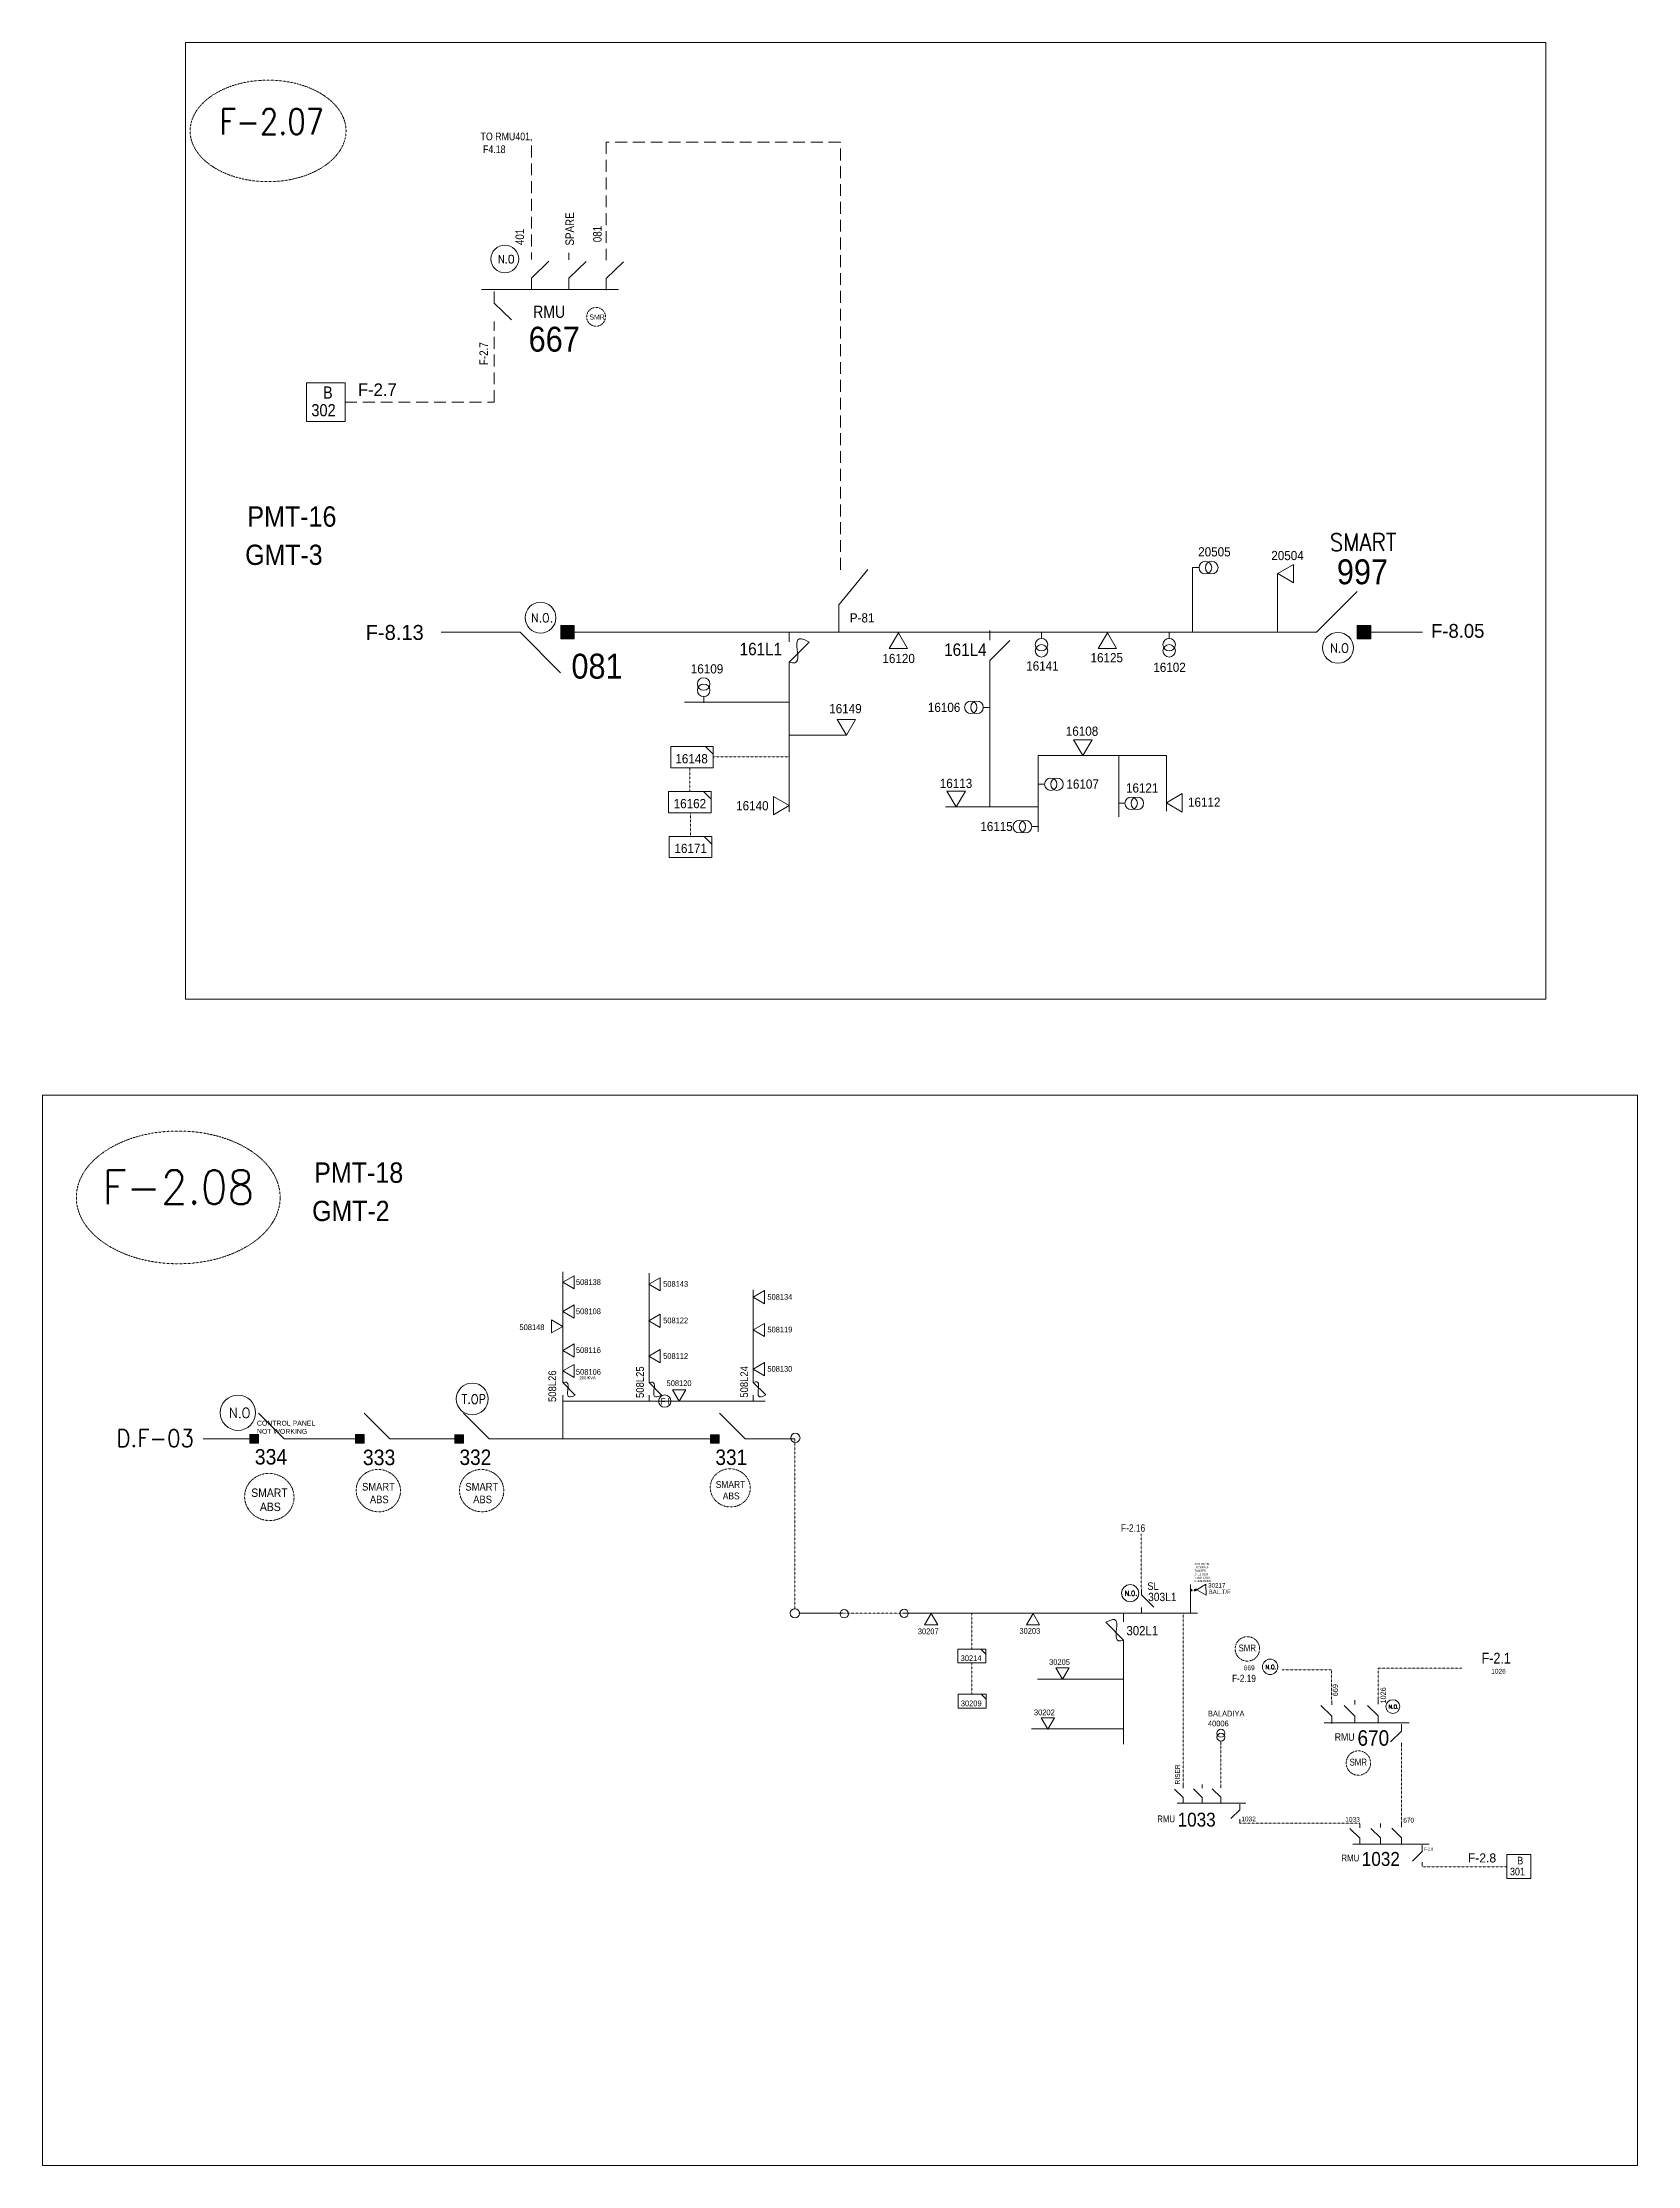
# Model space of a CAD drawing. Header units: metres. Extents: x 65984 to 144644, y -19036 to 23726.
# Drawn here: x 113607 to 114638, y 10266 to 11638 of the extents above; entities that cross this region are included whole.
import ezdxf
from ezdxf.enums import TextEntityAlignment as Align

# ---------------------------------------------------------------- set-up
doc = ezdxf.new("R2010")
doc.units = ezdxf.units.M
doc.header["$MEASUREMENT"] = 0
doc.linetypes.add('DGN Style 3', pattern=[0.013877, 0, -0.013877])
doc.linetypes.add('HIDDEN2', pattern=[2381.25, 1587.5, -793.75])
doc.layers.get('0').update_dxf_attribs({"color": 95, "lineweight": 40})
for name, color, linetype, lineweight in [('ABS', 7, 'Continuous', 40), ('ABS NUMBER', 112, 'Continuous', 30), ('d_eos', 111, 'Continuous', 40), ('d_eos no', 121, 'Continuous', 40), ('d_fco', 5, 'Continuous', 40), ('d_fco text', 95, 'Continuous', 40), ('d_oh branch', 94, 'Continuous', 40), ('d_tf', 1, 'Continuous', 40), ('d_tf no', 6, 'Continuous', 40), ('d_tf_200', 1, 'Continuous', 40), ('d_ug cable', 95, 'Continuous', 40), ('d_unit sub', 7, 'Continuous', 40), ('EARTH FAULT INDICATOR', 95, 'Continuous', 40), ('FDR  2  19', 172, 'Continuous', 40), ('fedr no', 95, 'Continuous', 40), ('GRID STATION 01', 7, 'Continuous', 40), ('Level 37', 7, 'Continuous', 0), ('O H MAIN FEEDER', 4, 'Continuous', 100), ('SW N O', 114, 'Continuous', 30)]:
    doc.layers.add(name, color=color, linetype=linetype, lineweight=lineweight)
doc.styles.add('NASKHF', font='naskhf.shx', dxfattribs={"height": 8})
doc.styles.add('Style-Andalus', font='andlso.ttf')
doc.styles.add('Style-Arial', font='arial.ttf')
doc.styles.add('Style-ENGINEERING', font='ENGINEERING.shx')
doc.styles.add('Style-msdefault', font='msdefault.shx')
doc.styles.add('Style-STANDARD', font='STANDARD.shx')

msp = doc.modelspace()

# ---------------------------------------------------------------- texts
at = {"layer": 'ABS NUMBER', "color": 2, "lineweight": 13, "style": 'Style-Arial', "width": 0.88}
msp.add_text('997', height=16.11, rotation=360, dxfattribs=at).set_placement((114444, 11288))
at = {"layer": 'ABS NUMBER', "color": 7, "lineweight": 13, "style": 'Style-Arial', "width": 0.88}
msp.add_text('081', height=16.11, dxfattribs=at).set_placement((113949, 11243.1), align=Align.TOP_LEFT)
at = {"layer": 'ABS NUMBER', "color": 2, "lineweight": 13, "style": 'Style-Arial'}
for s, width, p in [('334', 0.9, (113744.2, 10728.9)), ('333', 0.9, (113814.1, 10728.5)), ('332', 0.88, (113876.6, 10728.6)), ('331', 0.88, (114042.1, 10728.6))]:
    msp.add_text(s, height=10, dxfattribs=dict(at, width=width)).set_placement(p, align=Align.TOP_LEFT)
at = {"layer": 'd_eos no', "color": 7, "linetype": 'Continuous', "lineweight": 13, "style": 'Style-Arial', "width": 0.88}
for s, p in [('PMT-16', (113739.4, 11338.4)), ('PMT-18', (113782.6, 10914.2))]:
    msp.add_text(s, height=13.18, dxfattribs=at).set_placement(p, align=Align.TOP_LEFT)
at = {"layer": 'd_eos no', "color": 7, "linetype": 'Continuous', "lineweight": 13, "char_height": 13.088, "attachment_point": 1, "style": 'NASKHF'}
for s, insert in [('\\fArial|b0|i0|c178178|p39;\\H1x;\\W0.88;GMT-3\\P', (113738, 11313.6)), ('\\fArial|b0|i0|c178178|p39;\\H1x;\\W0.88;GMT-2\\P', (113781.3, 10889.4))]:
    msp.add_mtext(s, dxfattribs=dict(at, insert=insert))
at = {"layer": 'd_eos no', "color": 2, "linetype": 'Continuous', "lineweight": 13, "ltscale": 0.498875, "insert": (113745.6, 10747.2), "char_height": 3.172, "attachment_point": 1, "style": 'NASKHF'}
msp.add_mtext('\\fArial|b0|i0|c178178|p39;\\H1x;\\W0.88;CONTROL PANEL \\PNOT WORKING', dxfattribs=at)
at = {"layer": 'd_eos no', "color": 2, "linetype": 'Continuous', "lineweight": 13, "ltscale": 0.614842, "char_height": 4.932, "attachment_point": 1, "style": 'NASKHF'}
for insert in [(113813.6, 10707), (113880.4, 10707)]:
    msp.add_mtext('\\fArial|b0|i0|c178178|p39;\\H1x;\\W0.88;SMART\\P   ABS', dxfattribs=dict(at, insert=insert))
at = {"layer": 'd_eos no', "color": 2, "linetype": 'Continuous', "lineweight": 13, "ltscale": 0.553358, "insert": (114042.3, 10708.2), "char_height": 4.439, "attachment_point": 1, "style": 'NASKHF'}
msp.add_mtext('\\fArial|b0|i0|c178178|p39;\\H1x;\\W0.88;SMART\\P   ABS', dxfattribs=at)
at = {"layer": 'd_eos no', "color": 2, "linetype": 'Continuous', "lineweight": 13, "ltscale": 0.683158, "insert": (113741.9, 10703.4), "char_height": 5.48, "attachment_point": 1, "style": 'NASKHF'}
msp.add_mtext('\\fArial|b0|i0|c178178|p39;\\H1x;\\W0.88;SMART\\P   ABS', dxfattribs=at)
at = {"layer": 'd_fco text', "color": 9, "linetype": 'Continuous', "lineweight": 13, "style": 'Style-msdefault', "width": 0.916667}
msp.add_text('161L4', height=8.05, dxfattribs=at).set_placement((114190, 11241.7))
at = {"layer": 'd_fco text', "color": 7, "linetype": 'Continuous', "lineweight": 13, "style": 'Style-msdefault', "width": 0.916667}
for s, p in [('508L26', (113934.1, 10759.3)), ('508L25', (113990.8, 10761.9)), ('508L24', (114058.2, 10762.1))]:
    msp.add_text(s, height=5, rotation=90, dxfattribs=at).set_placement(p, align=Align.TOP_LEFT)
for s, height, p in [('SL', 4.86, (114321.4, 10642.7)), ('303L1', 5.4, (114321.9, 10636)), ('302L1', 6, (114307.9, 10614.5))]:
    msp.add_text(s, height=height, dxfattribs=at).set_placement(p, align=Align.TOP_LEFT)
at = {"layer": 'd_fco text', "color": 9, "linetype": 'Continuous', "lineweight": 13, "insert": (114085.2, 11242), "char_height": 8.049, "attachment_point": 9, "style": 'NASKHF'}
msp.add_mtext('\\Fmsdefault;\\H1x;\\W0.916667;161L1', dxfattribs=at)
at = {"layer": 'd_tf no', "color": 1, "linetype": 'Continuous', "lineweight": 40, "style": 'Style-msdefault', "width": 0.945946}
msp.add_text('SMR', height=3.24, dxfattribs=at).set_placement((113960.6, 11462.4), align=Align.TOP_LEFT)
at = {"layer": 'd_tf no', "color": 9, "linetype": 'Continuous', "lineweight": 13, "style": 'Style-msdefault', "width": 0.945946}
for s, p in [('20505', (114354.3, 11306)), ('20504', (114401.6, 11303.6)), ('P-81', (114129, 11263.3)), ('16113', (114187.2, 11156.3))]:
    msp.add_text(s, height=5.96, dxfattribs=at).set_placement(p)
for s, p in [('16120', (114150.1, 11243)), ('16125', (114284.7, 11243.5)), ('16109', (114026.2, 11236.3)), ('16141', (114243.1, 11238.2)), ('16102', (114325.3, 11237.3)), ('16149', (114115.7, 11210.6)), ('16106', (114179.5, 11211.4)), ('16108', (114268.7, 11196)), ('16148', (114016.2, 11178.2)), ('16107', (114269.1, 11161.8)), ('16121', (114307.6, 11159.3)), ('16162', (114015.1, 11149.2)), ('16140', (114055.5, 11147.8)), ('16112', (114347.7, 11150.1)), ('16115', (114213.4, 11134.4)), ('16171', (114015.6, 11120.2))]:
    msp.add_text(s, height=5.96, dxfattribs=at).set_placement(p, align=Align.TOP_LEFT)
at = {"layer": 'd_tf no', "color": 114, "linetype": 'Continuous', "lineweight": 13, "style": 'Style-msdefault', "width": 0.945946}
for s, p in [('508138', (113951.9, 10838.7)), ('508143', (114008.3, 10837.5)), ('508108', (113951.9, 10819.8)), ('508134', (114075.7, 10829.1)), ('508148', (113915.4, 10809.5)), ('508122', (114008.3, 10813.9)), ('508119', (114075.7, 10808)), ('508116', (113951.9, 10794.7)), ('508112', (114008.3, 10790.9)), ('508106', (113951.9, 10780.6)), ('508130', (114075.7, 10782.6)), ('508120', (114010.5, 10773.3)), ('30207', (114173, 10612.9)), ('30203', (114238.7, 10613.2)), ('30214', (114200.7, 10595.5)), ('30205', (114257.9, 10593)), ('30209', (114200.8, 10566.3)), ('30202', (114248.1, 10560.5)), ('BALADIYA', (114360.6, 10559.7)), ('40006', (114360.6, 10553.3))]:
    msp.add_text(s, height=3.7, dxfattribs=at).set_placement(p, align=Align.TOP_LEFT)
at = {"layer": 'd_tf no', "color": 7, "linetype": 'Continuous', "lineweight": 13, "style": 'Style-msdefault', "width": 0.945946}
msp.add_text('200 KVA', height=1.92, dxfattribs=at).set_placement((113954.2, 10775.9), align=Align.TOP_LEFT)
at = {"layer": 'd_tf no', "color": 114, "linetype": 'Continuous', "lineweight": 40, "style": 'Style-msdefault', "width": 0.945946}
for s, height, p in [('30217', 2.9, (114360.8, 10642.2)), ('BAL.T/F', 2.83, (114361.1, 10638))]:
    msp.add_text(s, height=height, dxfattribs=at).set_placement(p, align=Align.TOP_LEFT)
at = {"layer": 'd_tf no', "color": 2, "linetype": 'Continuous', "lineweight": 13, "insert": (114351.8, 10655.2), "char_height": 1.31, "attachment_point": 1, "style": 'NASKHF'}
msp.add_mtext('\\Fmsdefault;\\H1x;\\W0.945946;FCO OPEN, \\PLOCKED & \\PTAGGED\\P24.12.2024.\\PNEED CUST. \\PCLEARANCE ', dxfattribs=at)
at = {"layer": 'fedr no', "color": 6, "linetype": 'Continuous', "lineweight": 13, "style": 'Style-STANDARD', "width": 0.909091}
msp.add_text('F-2.07', height=16.7, dxfattribs=at).set_placement((113755.2, 11587.1), align=Align.MIDDLE_CENTER)
at = {"layer": 'fedr no', "color": 2, "linetype": 'Continuous', "lineweight": 13, "insert": (114461, 11315.2), "char_height": 11.18, "attachment_point": 5, "style": 'Style-STANDARD'}
msp.add_mtext('SMART', dxfattribs=at)
at = {"layer": 'fedr no', "color": 6, "linetype": 'Continuous', "lineweight": 13, "insert": (113694.7, 10898.2), "char_height": 22.01, "attachment_point": 5, "style": 'Style-STANDARD'}
msp.add_mtext('F-2.08', dxfattribs=at)
at = {"layer": 'fedr no', "color": 55, "linetype": 'Continuous', "lineweight": 13, "insert": (113679.8, 10735.9), "char_height": 11.18, "attachment_point": 5, "style": 'Style-STANDARD'}
msp.add_mtext('D.F-03', dxfattribs=at)
at = {"layer": 'GRID STATION 01', "color": 9, "linetype": 'Continuous', "lineweight": 13, "style": 'Style-msdefault', "width": 0.888889}
for s, p in [('B', (113788.3, 11415.9)), ('302', (113780.8, 11404.5))]:
    msp.add_text(s, height=7.91, dxfattribs=at).set_placement(p, align=Align.TOP_LEFT)
at = {"layer": 'GRID STATION 01', "color": 9, "linetype": 'Continuous', "lineweight": 13, "style": 'Style-msdefault'}
msp.add_text('F-2.7', height=8.05, dxfattribs=at).set_placement((113810.9, 11409.8))
at = {"layer": 'GRID STATION 01', "color": 41, "linetype": 'Continuous', "lineweight": 13, "style": 'Style-msdefault'}
for s, height, p in [('F-8.13', 9.72, (113815.9, 11252)), ('F-8.05', 8.92, (114504.9, 11253.4))]:
    msp.add_text(s, height=height, dxfattribs=at).set_placement(p)
at = {"layer": 'GRID STATION 01', "color": 7, "linetype": 'Continuous', "lineweight": 13, "style": 'Style-msdefault'}
msp.add_text('F-2.8', height=5.86, dxfattribs=at).set_placement((114528.7, 10461.6))
at = {"layer": 'GRID STATION 01', "color": 114, "linetype": 'Continuous', "lineweight": 13, "style": 'Style-msdefault', "width": 0.888889}
for s, p in [('B', (114560.6, 10465.3)), ('301', (114555.9, 10458.2))]:
    msp.add_text(s, height=4.91, dxfattribs=at).set_placement(p, align=Align.TOP_LEFT)
at = {"layer": 'Level 37', "color": 7, "linetype": 'Continuous', "lineweight": 13, "style": 'Style-ENGINEERING', "width": 0.857143}
for s, p in [('401', (113912.8, 11507.3)), ('SPARE', (113945.1, 11507)), ('F-2.7', (113889.5, 11429.7))]:
    msp.add_text(s, height=5.52, rotation=90, dxfattribs=at).set_placement(p, align=Align.TOP_LEFT)
msp.add_text('081', height=5.52, rotation=90, dxfattribs=at).set_placement((113963, 11519.7), align=Align.TOP_RIGHT)
at = {"layer": 'Level 37', "color": 2, "linetype": 'Continuous', "lineweight": 13, "style": 'Style-msdefault', "width": 0.86}
msp.add_text('RMU', height=7.89, rotation=0.0004, dxfattribs=at).set_placement((113944.9, 11468.1), align=Align.TOP_RIGHT)
at = {"layer": 'Level 37', "color": 2, "linetype": 'Continuous', "lineweight": 13}
for s, height, style, width, p in [('667', 16.11, 'Style-Arial', 0.88, (113921.3, 11454.5)), ('RMU', 4.9, 'Style-msdefault', 0.86, (114442.6, 10545.2)), ('670', 10, 'Style-Arial', 0.88, (114457.3, 10547.1))]:
    msp.add_text(s, height=height, dxfattribs=dict(at, style=style, width=width)).set_placement(p, align=Align.TOP_LEFT)
at = {"layer": 'Level 37', "color": 55, "linetype": 'Continuous', "lineweight": 13, "style": 'Style-ENGINEERING', "width": 0.857143}
for s, height, p in [('F-2.16', 4.72, (114304.4, 10675.5)), ('F-2.1', 7.06, (114537.6, 10590.2))]:
    msp.add_text(s, height=height, dxfattribs=at).set_placement(p)
at = {"layer": 'Level 37', "color": 1, "linetype": 'Continuous', "lineweight": 13, "style": 'Style-msdefault', "width": 0.86}
for p in [(114391.7, 10602.5), (114463.5, 10528.7)]:
    msp.add_text('SMR', height=4.41, rotation=0.0004, dxfattribs=at).set_placement(p, align=Align.TOP_RIGHT)
at = {"layer": 'Level 37', "color": 55, "linetype": 'Continuous', "lineweight": 13, "ltscale": 0.82224, "style": 'Style-ENGINEERING', "width": 0.857143}
msp.add_text('F-2.19', height=4.66, dxfattribs=at).set_placement((114376.2, 10578.3))
at = {"layer": 'Level 37', "color": 2, "linetype": 'Continuous', "lineweight": 13, "style": 'Style-ENGINEERING', "width": 0.857143}
msp.add_text('669', height=3.09, dxfattribs=at).set_placement((114383.8, 10585.9))
at = {"layer": 'Level 37', "color": 7, "linetype": 'Continuous', "lineweight": 13, "style": 'Style-ENGINEERING', "width": 0.857143}
for s, p in [('1026', (114543.8, 10583.7)), ('1032', (114382.2, 10488.2)), ('1033', (114449.4, 10487.9)), ('670', (114486.9, 10487.4))]:
    msp.add_text(s, height=3.09, dxfattribs=at).set_placement(p)
for s, height, p in [('669', 3.43, (114444.7, 10569.1)), ('RISER', 3.09, (114342.5, 10512.1))]:
    msp.add_text(s, height=height, rotation=90, dxfattribs=at).set_placement(p)
at = {"layer": 'Level 37', "color": 7, "linetype": 'Continuous', "lineweight": 13}
for s, height, style, width, p in [('RMU', 4.41, 'Style-msdefault', 0.86, (114327.8, 10492)), ('1033', 9, 'Style-Arial', 0.88, (114341, 10493.8)), ('RMU', 4.41, 'Style-msdefault', 0.86, (114446.9, 10466.7)), ('1032', 9, 'Style-Arial', 0.88, (114460.1, 10468.4))]:
    msp.add_text(s, height=height, dxfattribs=dict(at, style=style, width=width)).set_placement(p, align=Align.TOP_LEFT)
at = {"layer": 'Level 37', "color": 7, "linetype": 'Continuous', "lineweight": 13, "ltscale": 0.654673, "style": 'Style-ENGINEERING', "width": 0.857143}
msp.add_text('F-2.8', height=1.83, dxfattribs=at).set_placement((114500.4, 10469.3))
at = {"layer": 'Level 37', "color": 6, "linetype": 'Continuous', "lineweight": 13, "insert": (113890.2, 11580), "char_height": 4.972, "attachment_point": 1, "style": 'NASKHF'}
msp.add_mtext('\\FENGINEERING;\\H1x;\\W0.857143;TO RMU401, \\P F4.18', dxfattribs=at)
at = {"layer": 'Level 37', "color": 7, "linetype": 'Continuous', "lineweight": 13, "insert": (114475.7, 10564.4), "char_height": 3.43, "width": 10.673, "attachment_point": 7, "rotation": 90, "style": 'NASKHF'}
msp.add_mtext('\\FENGINEERING;\\H1x;\\W0.857143;1026', dxfattribs=at)

# ---------------------------------------------------------------- blocks, each defined once
blk = doc.blocks.new('*U1085')
at = {"layer": 'd_eos', "color": 2, "linetype": 'Continuous', "lineweight": 13, "ltscale": 0.638341}
for p, q in [((-8.5, 12.5), (-8.5, 15.3)), ((6.5, 12.4), (6.5, 15.2)), ((21.5, 12.2), (21.5, 15)), ((26.5, 0.4), (-28.5, 0.4)), ((-8.5, 5), (-1.5, 11.8)), ((-8.5, 0.4), (-8.5, 5)), ((6.5, 4.9), (13.5, 11.7)), ((6.5, 0.3), (6.5, 4.9)), ((21.5, 4.8), (28.5, 11.6)), ((21.5, 0.1), (21.5, 4.8)), ((-23.5, -0.4), (-23.5, -5)), ((-23.5, -5), (-16.5, -11.8)), ((-23.5, -12.5), (-23.5, -15.3))]:
    blk.add_line(p, q, dxfattribs=at)
blk = doc.blocks.new('TFU_103')
at = {"layer": 'd_tf_200', "color": 114, "linetype": 'Continuous', "lineweight": 13}
blk.add_line((0, 10), (0, 0), dxfattribs=at)
for centre in [(0, 30), (0, 20)]:
    blk.add_circle(centre, 10, dxfattribs=at)
blk = doc.blocks.new('TF_8')
at = {"color": 0, "linetype": 'ByBlock', "lineweight": -2}
blk.add_line((6.3, 4.95), (9.9, 1.35), dxfattribs=at)
blk.add_3dface([(-10.1, 4.95), (9.9, 4.95), (9.9, -5.05), (-10.1, -5.05)], dxfattribs=at)
blk = doc.blocks.new('*U1012')
at = {"layer": 'd_fco', "color": 7, "linetype": 'Continuous', "lineweight": 13}
blk.add_line((-4.6, 4.2), (-10.1, 4.2), dxfattribs=at)
at = {"layer": 'd_fco', "color": 7, "linetype": 'Continuous', "lineweight": 13, "flags": 128}
blk.add_lwpolyline([(13, 4.2), (7.1, 4.2), (-4.4, -7.3)], dxfattribs=at)
at = {"layer": 'd_fco', "color": 7, "linetype": 'Continuous', "lineweight": 13}
blk.add_open_spline([(-4.4, -7.3), (-13, 7.7), (11.6, -7.7), (7.1, 4.2)], degree=3, dxfattribs=at)
blk = doc.blocks.new('ABS2_1_1')
at = {"color": 0, "linetype": 'ByBlock', "lineweight": -2, "ltscale": 500}
for q in [(-29900, 43500), (0, 0)]:
    blk.add_line((0, 13600), q, dxfattribs=at)
at = {"color": 0, "linetype": 'ByBlock', "lineweight": -2, "ltscale": 500, "flags": 128}
for points in [[(5000, 43600), (-5000, 43600), (-5000, 53600), (5000, 53600)], [(3791, 49653), (3791, 49653), (3791, 49653)]]:
    blk.add_lwpolyline(points, close=True, dxfattribs=at)
at = {"color": 0, "linetype": 'ByBlock', "lineweight": -2, "ltscale": 500}
for points in [[(5000, 43600), (-5000, 43600), (5000, 53600), (-5000, 53600)], [(3791, 49653), (3791, 49653), (3791, 49653)]]:
    blk.add_solid(points, dxfattribs=at)
blk = doc.blocks.new('*U1006')
at = {"layer": 'EARTH FAULT INDICATOR', "color": 2, "linetype": 'Continuous', "lineweight": 13}
blk.add_circle((0, 0.1), 4, dxfattribs=at)
at = {"layer": 'EARTH FAULT INDICATOR', "color": 2, "lineweight": 13, "style": 'Style-Andalus', "width": 0.9}
blk.add_text('F I', height=4.23, dxfattribs=at).set_placement((-2.6, 2.1), align=Align.TOP_LEFT)
blk = doc.blocks.new('TFU_114')
at = {"layer": 'd_tf_200', "color": 9, "linetype": 'Continuous', "lineweight": 13}
blk.add_line((0, 10), (0, 0), dxfattribs=at)
at = {"layer": 'd_tf_200', "color": 9, "linetype": 'Continuous', "lineweight": 13, "extrusion": (0, 0, -1)}
for centre in [(0, 30), (0, 20)]:
    blk.add_circle(centre, 10, dxfattribs=at)
blk = doc.blocks.new('TFU_161')
at = {"layer": 'd_tf_200', "color": 9, "linetype": 'Continuous', "lineweight": 13}
blk.add_line((0, 50), (0, 40), dxfattribs=at)
at = {"layer": 'd_tf_200', "color": 9, "linetype": 'Continuous', "lineweight": 13, "extrusion": (0, 0, -1)}
for centre in [(0, 30), (0, 20)]:
    blk.add_circle(centre, 10, dxfattribs=at)
blk = doc.blocks.new('*U1421')
at = {"layer": 'd_fco', "color": 9, "linetype": 'Continuous', "lineweight": 13}
blk.add_line((-4.02, 4.21), (-4.02, 8.08), dxfattribs=at)
at = {"layer": 'd_fco', "color": 9, "linetype": 'Continuous', "lineweight": 13, "flags": 128}
blk.add_lwpolyline([(-4.02, -8.12), (-4.02, -3.96), (4.01, 4.07)], dxfattribs=at)
blk = doc.blocks.new('*U1133')
at = {"layer": 'd_fco', "color": 9, "linetype": 'Continuous', "lineweight": 13}
blk.add_line((-4.6, 4.2), (-10.1, 4.2), dxfattribs=at)
at = {"layer": 'd_fco', "color": 9, "linetype": 'Continuous', "lineweight": 13, "extrusion": (0, 0, -1), "flags": 128}
blk.add_lwpolyline([(-13, 4.2), (-7.1, 4.2), (4.4, -7.3)], dxfattribs=at)
at = {"layer": 'd_fco', "color": 9, "linetype": 'Continuous', "lineweight": 13}
blk.add_open_spline([(-4.4, -7.3), (-13, 7.7), (11.6, -7.7), (7.1, 4.2)], degree=3, dxfattribs=at)
blk = doc.blocks.new('TRA1_839')
at = {"layer": 'd_tf', "color": 114, "linetype": 'Continuous', "lineweight": 13, "ltscale": 0.000426762, "flags": 128}
blk.add_lwpolyline([(10, -17), (0, 0), (-10, -17)], close=True, dxfattribs=at)
blk = doc.blocks.new('TRA1_838')
at = {"layer": 'd_tf', "color": 114, "linetype": 'Continuous', "lineweight": 13, "ltscale": 0.000426762, "xscale": 1.000046566207833, "yscale": 1.000046566207833, "zscale": 1.000046566207833, "rotation": 180}
blk.add_blockref('TRA1_839', (0, 0), dxfattribs=at)
blk = doc.blocks.new('*U2592')
at = {"layer": 'd_unit sub', "color": 114, "linetype": 'Continuous', "lineweight": 13, "flags": 128}
blk.add_lwpolyline([(20, 10), (12.8, 10), (20, 2.8)], close=True, dxfattribs=at)
at = {"layer": 'd_unit sub', "color": 114, "linetype": 'Continuous', "lineweight": 13, "xscale": 2, "yscale": 2, "zscale": 0.9436441887051116}
blk.add_blockref('TF_8', (0.2, 0.1), dxfattribs=at)
blk = doc.blocks.new('TRA1_1388')
at = {"layer": 'd_tf', "color": 9, "linetype": 'Continuous', "lineweight": 13, "ltscale": 0.000456573, "extrusion": (0, 0, -1), "flags": 128}
blk.add_lwpolyline([(-10, -17), (0, 0), (10, -17)], close=True, dxfattribs=at)
blk = doc.blocks.new('TRA1_1387')
at = {"layer": 'd_tf', "color": 9, "linetype": 'Continuous', "lineweight": 13, "ltscale": 0.000456573, "xscale": 1.000046566207833, "yscale": 1.000046566207833, "zscale": 1.000046566207833, "rotation": 180}
blk.add_blockref('TRA1_1388', (0, 0), dxfattribs=at)
blk = doc.blocks.new('TRA1_1390')
at = {"layer": 'd_tf', "color": 9, "linetype": 'Continuous', "lineweight": 13, "ltscale": 0.000456387, "flags": 128}
blk.add_lwpolyline([(10, -17), (0, 0), (-10, -17)], close=True, dxfattribs=at)
blk = doc.blocks.new('TRA1_1389')
at = {"layer": 'd_tf', "color": 9, "linetype": 'Continuous', "lineweight": 13, "ltscale": 0.000456387, "xscale": 1.000046566207834, "yscale": 1.000046566207834, "zscale": 1.000046566207834, "rotation": 180}
blk.add_blockref('TRA1_1390', (0, 0), dxfattribs=at)
blk = doc.blocks.new('TRA1_1392')
at = {"layer": 'd_tf', "color": 9, "linetype": 'Continuous', "lineweight": 13, "ltscale": 0.000347656, "extrusion": (0, 0, -1), "flags": 128}
blk.add_lwpolyline([(-10, -17), (0, 0), (10, -17)], close=True, dxfattribs=at)
blk = doc.blocks.new('TRA1_1391')
at = {"layer": 'd_tf', "color": 9, "linetype": 'Continuous', "lineweight": 13, "ltscale": 0.000347656, "xscale": 1.000046566207833, "yscale": 1.000046566207833, "zscale": 1.000046566207833, "rotation": 180}
blk.add_blockref('TRA1_1392', (0, 0), dxfattribs=at)
blk = doc.blocks.new('TRA1_1420')
at = {"layer": 'd_tf', "color": 114, "linetype": 'Continuous', "lineweight": 0, "ltscale": 0.000304112, "extrusion": (0, 0, -1), "flags": 128}
blk.add_lwpolyline([(-10, -17), (0, 0), (10, -17)], close=True, dxfattribs=at)
blk = doc.blocks.new('TRA1_1419')
at = {"layer": 'd_tf', "color": 114, "linetype": 'Continuous', "lineweight": 0, "ltscale": 0.000304112, "xscale": 1.000046566207833, "yscale": 1.000046566207833, "zscale": 1.000046566207833, "rotation": 180}
blk.add_blockref('TRA1_1420', (0, 0), dxfattribs=at)
blk = doc.blocks.new('*U893')
at = {"layer": 'SW N O', "color": 3, "lineweight": 13}
blk.add_circle((0, 0), 16.8, dxfattribs=at)
at = {"layer": 'SW N O', "color": 3, "lineweight": 13, "style": 'Style-STANDARD'}
blk.add_text('N.O.', height=9.6, dxfattribs=at).set_placement((1.7, -0.2), align=Align.MIDDLE_CENTER)
blk = doc.blocks.new('*U3568')
at = {"layer": 'd_eos', "color": 7, "linetype": 'Continuous', "lineweight": 13, "ltscale": 0.574507}
for p, q in [((-8.5, 12.5), (-8.5, 15.3)), ((26.5, 0.4), (-28.5, 0.4)), ((-8.5, 5), (-1.5, 11.8)), ((-8.5, 0.4), (-8.5, 5)), ((6.5, 12.4), (6.5, 15.2)), ((6.5, 4.9), (13.5, 11.7)), ((6.5, 0.3), (6.5, 4.9)), ((21.5, 12.2), (21.5, 15)), ((21.5, 4.8), (28.5, 11.6)), ((21.5, 0.1), (21.5, 4.8)), ((-23.5, -0.4), (-23.5, -5)), ((-23.5, -5), (-16.5, -11.8)), ((-23.5, -12.5), (-23.5, -15.3))]:
    blk.add_line(p, q, dxfattribs=at)
blk = doc.blocks.new('*U1430')
at = {"layer": 'SW N O', "color": 3, "lineweight": 13}
blk.add_circle((0, 0), 16.8, dxfattribs=at)
at = {"layer": 'SW N O', "color": 3, "lineweight": 13, "style": 'Style-STANDARD'}
blk.add_text('N.O', height=9.6, dxfattribs=at).set_placement((1.7, -0.2), align=Align.MIDDLE_CENTER)
blk = doc.blocks.new('*U3624')
at = {"layer": 'd_fco', "color": 7, "linetype": 'Continuous', "lineweight": 13}
for p, q in [((-8.3, 8.2), (-15.7, 8.2)), ((-8.3, 8.2), (7.9, -8.1)), ((15.7, 8.2), (8.3, 8.2))]:
    blk.add_line(p, q, dxfattribs=at)
blk = doc.blocks.new('*U3629')
at = {"layer": 'SW N O', "color": 3, "lineweight": 13, "ltscale": 0.426762}
blk.add_circle((0, 0), 16.8, dxfattribs=at)
at = {"layer": 'SW N O', "color": 3, "lineweight": 13, "style": 'Style-STANDARD'}
blk.add_text('N.O.', height=9.6, dxfattribs=at).set_placement((1.7, -0.2), align=Align.MIDDLE_CENTER)
blk = doc.blocks.new('*U4122')
at = {"layer": 'SW N O', "color": 3, "lineweight": 13, "ltscale": 0.426762}
blk.add_circle((0, 0), 16.8, dxfattribs=at)
at = {"layer": 'SW N O', "color": 3, "lineweight": 13, "style": 'Style-STANDARD'}
blk.add_text('N.O', height=9.6, dxfattribs=at).set_placement((1.7, -0.2), align=Align.MIDDLE_CENTER)
blk = doc.blocks.new('*U4149')
at = {"layer": 'SW N O', "color": 3, "lineweight": 13, "ltscale": 0.426762}
blk.add_circle((0, 0), 16.8, dxfattribs=at)
at = {"layer": 'SW N O', "color": 3, "lineweight": 13, "style": 'Style-STANDARD'}
blk.add_text('N.O', height=9.6, dxfattribs=at).set_placement((1.7, -0.2), align=Align.MIDDLE_CENTER)
blk = doc.blocks.new('*U4165')
at = {"layer": 'SW N O', "color": 3, "lineweight": 13}
blk.add_circle((0, 0), 16.8, dxfattribs=at)
at = {"layer": 'SW N O', "color": 3, "lineweight": 13, "style": 'Style-STANDARD'}
blk.add_text('T.OP', height=9.6, dxfattribs=at).set_placement((1.7, -0.2), align=Align.MIDDLE_CENTER)

# ---------------------------------------------------------------- linework, layer by layer
at = {"layer": 'd_eos', "color": 7, "linetype": 'Continuous', "lineweight": 13, "ltscale": 1.028055}
for p, q in [((113923.1, 11497.9), (113923.1, 11502.5)), ((113947.3, 11497.8), (113947.3, 11502.3)), ((113971.4, 11497.6), (113971.4, 11502.1)), ((113899, 11457.8), (113899, 11453.3))]:
    msp.add_line(p, q, dxfattribs=at)
at = {"layer": 'd_eos', "color": 2, "linetype": 'Continuous', "lineweight": 13, "ltscale": 1.028055}
for p, q in [((113923.1, 11486), (113934.4, 11496.9)), ((113947.3, 11485.8), (113958.6, 11496.7)), ((113971.4, 11485.6), (113982.7, 11496.5)), ((113979.5, 11478.5), (113890.9, 11478.5)), ((113899, 11477.3), (113899, 11469.8)), ((113923.1, 11478.5), (113923.1, 11486)), ((113947.3, 11478.3), (113947.3, 11485.8)), ((113971.4, 11478.1), (113971.4, 11485.6)), ((113899, 11469.8), (113910.2, 11458.9))]:
    msp.add_line(p, q, dxfattribs=at)
at = {"layer": 'd_oh branch', "color": 9, "linetype": 'Continuous', "lineweight": 13}
for p, q in [((114122.2, 11275), (114140.7, 11297.5)), ((114350.6, 11298.8), (114350.6, 11257)), ((114405.6, 11294.9), (114405.6, 11257.2)), ((114122, 11256.9), (114122, 11274.9)), ((114089.8, 11235.1), (114089.8, 11140.9)), ((114219.6, 11144.1), (114219.6, 11231.9)), ((114089.8, 11211.8), (114022, 11211.8)), ((114126.8, 11190.5), (114089.8, 11190.5)), ((114250.8, 11177.3), (114333.9, 11177.3)), ((114250.8, 11128), (114250.8, 11177.3)), ((114302.9, 11137.7), (114302.9, 11177.3)), ((114333.9, 11141.4), (114333.9, 11177.3)), ((114250.8, 11144.1), (114190.9, 11144.1))]:
    msp.add_line(p, q, dxfattribs=at)
at = {"layer": 'd_oh branch', "color": 114, "linetype": 'Continuous', "lineweight": 13}
for p, q in [((113943.4, 10773), (113943.4, 10843.4)), ((113943.4, 10736), (113943.4, 10761.8)), ((113999.2, 10759.9), (114074.2, 10759.9)), ((114349.4, 10641.4), (114349.4, 10622.7)), ((114306.1, 10602.4), (114306.1, 10538.1)), ((114306.1, 10580.2), (114250.4, 10580.2)), ((114306.1, 10548), (114246.4, 10548))]:
    msp.add_line(p, q, dxfattribs=at)
at = {"layer": 'd_oh branch', "color": 114, "linetype": 'Continuous', "lineweight": 13, "flags": 128}
for points in [[(113999.2, 10772.6), (113999.2, 10842.6)], [(114066.6, 10776), (114066.6, 10831.9)], [(114066.6, 10759.9), (114066.6, 10761.9)], [(113943.4, 10759.8), (113999.2, 10759.8)]]:
    msp.add_lwpolyline(points, dxfattribs=at)
at = {"layer": 'd_ug cable', "color": 114, "linetype": 'DGN Style 3', "lineweight": 13}
for p, q in [((114093.5, 10735.4), (114093.5, 10625.7)), ((114125.6, 10622.7), (114164.1, 10622.7)), ((114207.9, 10622.7), (114207.9, 10599.7)), ((114344.6, 10512.1), (114344.6, 10622.7)), ((114207.9, 10590.6), (114207.9, 10570.4)), ((114470.6, 10566.9), (114470.6, 10587.2)), ((114524.9, 10587.3), (114470.7, 10587.3)), ((114369, 10536.9), (114369, 10512.4)), ((114485.7, 10486.9), (114485.7, 10535.6)), ((114458.8, 10487), (114381.1, 10487)), ((114499.3, 10458.9), (114553.8, 10458.9))]:
    msp.add_line(p, q, dxfattribs=at)
at = {"layer": 'd_ug cable', "color": 114, "linetype": 'DGN Style 3', "lineweight": 100}
msp.add_line((114353.5, 10637.8), (114349.5, 10637.7), dxfattribs=at)
at = {"layer": 'd_ug cable', "color": 3, "linetype": 'DGN Style 3', "lineweight": 13}
for p in [(114408.3, 10586.2), (114440.6, 10566.9)]:
    msp.add_line(p, (114440.6, 10586.2), dxfattribs=at)
at = {"layer": 'd_ug cable', "color": 251, "linetype": 'HIDDEN2', "lineweight": 13, "ltscale": 0.004832}
msp.add_lwpolyline([(113923.1, 11571.6), (113923.1, 11502.5)], dxfattribs=at)
at = {"layer": 'd_ug cable', "color": 9, "linetype": 'HIDDEN2', "lineweight": 13, "ltscale": 0.004832}
for points in [[(114123, 11297.4), (114123, 11573.9), (113971.4, 11573.9), (113971.4, 11502.1)], [(113802.6, 11405.8), (113899, 11405.8), (113899, 11453.3)]]:
    msp.add_lwpolyline(points, dxfattribs=at)
at = {"layer": 'd_ug cable', "color": 9, "linetype": 'DGN Style 3', "lineweight": 13, "flags": 128}
for points in [[(114089.8, 11176.4), (114040.5, 11176.4)], [(114025.6, 11169.2), (114025.6, 11154.1)], [(114026, 11140.2), (114026, 11125)]]:
    msp.add_lwpolyline(points, dxfattribs=at)
at = {"layer": 'd_ug cable', "color": 234, "linetype": 'DGN Style 3', "lineweight": 13, "flags": 128}
msp.add_lwpolyline([(114317.5, 10674), (114317.5, 10638.4)], dxfattribs=at)
at = {"layer": 'd_ug cable', "color": 2, "linetype": 'DGN Style 3', "lineweight": 13}
for centre, radius in [((113964.9, 11460.9), 6.08), ((114386.1, 10599.7), 7.9), ((114457.9, 10525.9), 7.9)]:
    msp.add_circle(centre, radius, dxfattribs=at)
at = {"layer": 'FDR  2  19', "color": 114, "linetype": 'Continuous', "lineweight": 13}
for p, q in [((113804.7, 10735.4), (113766.6, 10735.4)), ((113872, 10735.4), (113835.8, 10735.4)), ((113970.8, 10735.4), (113905.1, 10735.4))]:
    msp.add_line(p, q, dxfattribs=at)
at = {"layer": 'FDR  2  19', "color": 114, "linetype": 'Continuous', "lineweight": 13, "flags": 128}
msp.add_lwpolyline([(114096.1, 10622.7), (114110.6, 10622.7)], dxfattribs=at)
at = {"layer": 'fedr no', "color": 82, "linetype": 'DGN Style 3', "lineweight": 13, "true_color": 0x1dc70e}
for centre, major_axis in [((113752.8, 11581.1), (50.4, 0)), ((113694.7, 10891.6), (65.9, 0))]:
    msp.add_ellipse(centre, major_axis=major_axis, ratio=0.651175, dxfattribs=at)
at = {"layer": 'fedr no', "color": 1, "linetype": 'DGN Style 3', "lineweight": 13}
for centre, major_axis in [((113753.6, 10697.9), (15.8, -2.5)), ((113824.1, 10702), (14.2, -2.2)), ((113890.9, 10702), (14.2, -2.2)), ((114051.7, 10703.8), (12.8, -2))]:
    msp.add_ellipse(centre, major_axis=major_axis, ratio=0.95061, dxfattribs=at)
at = {"layer": 'GRID STATION 01', "color": 9, "lineweight": 13, "ltscale": 0.379284, "flags": 128}
msp.add_lwpolyline([(113802.6, 11393.3), (113802.6, 11418.2), (113777.6, 11418.2), (113777.6, 11393.3)], close=True, dxfattribs=at)
at = {"layer": 'GRID STATION 01', "color": 114, "lineweight": 13, "ltscale": 0.379284, "flags": 128}
msp.add_lwpolyline([(114569.4, 10451.3), (114569.4, 10466.8), (114553.9, 10466.8), (114553.9, 10451.3)], close=True, dxfattribs=at)
at = {"layer": 'O H MAIN FEEDER', "color": 140, "lineweight": 13, "ltscale": 48.3153}
msp.add_line((113864.7, 11257), (113906.1, 11257), dxfattribs=at)
at = {"layer": 'O H MAIN FEEDER', "color": 9, "lineweight": 13, "ltscale": 48.3153}
msp.add_line((113949.6, 11257), (114422.7, 11257), dxfattribs=at)
at = {"layer": 'O H MAIN FEEDER', "color": 5, "lineweight": 13, "ltscale": 48.3153}
msp.add_line((114465, 11257), (114499.3, 11257), dxfattribs=at)
at = {"layer": 'O H MAIN FEEDER', "color": 5, "lineweight": 13, "ltscale": 0.498271}
msp.add_line((113742.9, 10735.4), (113710.8, 10735.4), dxfattribs=at)
at = {"layer": 'O H MAIN FEEDER', "color": 114, "lineweight": 13, "ltscale": 0.498271}
for p, q in [((113812.2, 10735.4), (113766.6, 10735.4)), ((113874.3, 10735.4), (113835.8, 10735.4)), ((114039.3, 10735.4), (113902.8, 10735.4)), ((114093.5, 10735.4), (114066.8, 10735.4))]:
    msp.add_line(p, q, dxfattribs=at)
at = {"layer": 'O H MAIN FEEDER', "color": 140, "linetype": 'Continuous', "lineweight": 13, "flags": 128}
for points in [[(113699.3, 11638.3), (114579.2, 11638.3), (114579.2, 11019.8), (113699.3, 11019.8)], [(114638.4, 10265.7), (113606.9, 10265.7), (113606.9, 10957.7), (114638.4, 10957.7)]]:
    msp.add_lwpolyline(points, close=True, dxfattribs=at)
at = {"layer": 'O H MAIN FEEDER', "color": 114, "lineweight": 13, "ltscale": 0.498271, "flags": 128}
for points in [[(114096.5, 10622.7), (114124.9, 10622.7)], [(114164.1, 10622.7), (114353.9, 10622.7)]]:
    msp.add_lwpolyline(points, dxfattribs=at)
at = {"layer": 'O H MAIN FEEDER', "color": 114, "lineweight": 13, "ltscale": 0.426762}
for centre in [(114093.8, 10736.1), (114093.5, 10622.7)]:
    msp.add_circle(centre, 3, dxfattribs=at)
at = {"layer": 'O H MAIN FEEDER', "color": 114, "lineweight": 13, "ltscale": 0.384086}
for centre in [(114125.4, 10622.4), (114164.1, 10622.7)]:
    msp.add_circle(centre, 2.7, dxfattribs=at)

# ---------------------------------------------------------------- block references
at = {"layer": 'ABS', "color": 2, "linetype": 'Continuous', "lineweight": 13, "ltscale": 1.309156, "xscale": 0.0008771356817909953, "yscale": 0.0008771356817909953, "zscale": 0.0005808672430756188, "rotation": 269.9999922619102}
msp.add_blockref('ABS2_1_1', (114418.9, 11257), dxfattribs=at)
at = {"layer": 'ABS', "color": 7, "linetype": 'Continuous', "lineweight": 13, "ltscale": 1.309156, "xscale": 0.0008771356817909954, "yscale": -0.0008771356817909959, "zscale": 0.0005808672430756188, "rotation": 90.00000000000031}
msp.add_blockref('ABS2_1_1', (113903.8, 11257), dxfattribs=at)
at = {"layer": 'ABS', "color": 2, "linetype": 'Continuous', "lineweight": 13, "ltscale": 0.829472, "xscale": 0.000555747191877611, "yscale": -0.0005557471918776113, "zscale": 0.0003680335276451397, "rotation": 270.0000000000002}
for p in [(113770.8, 10735.5), (113839.2, 10735.5), (113903.3, 10735.4), (114068.8, 10735.4)]:
    msp.add_blockref('ABS2_1_1', p, dxfattribs=at)
at = {"layer": 'd_eos', "color": 2, "linetype": 'Continuous', "lineweight": 13, "ltscale": 0.638341, "extrusion": (0, 0, -1)}
msp.add_blockref('*U1085', (-114462.2, 10551.4), dxfattribs=at)
at = {"layer": 'd_eos', "color": 7, "linetype": 'Continuous', "lineweight": 13, "ltscale": 0.517056, "extrusion": (0, 0, -1), "xscale": 0.81, "yscale": 0.81, "zscale": 0.81}
msp.add_blockref('*U3568', (-114362.1, 10499.7), dxfattribs=at)
at = {"layer": 'd_eos', "color": 7, "linetype": 'Continuous', "lineweight": 13, "ltscale": 0.574507, "extrusion": (0, 0, -1), "xscale": 0.9, "yscale": 0.9, "zscale": 0.9}
msp.add_blockref('*U3568', (-114478.1, 10473.1), dxfattribs=at)
at = {"layer": 'd_fco', "color": 9, "linetype": 'Continuous', "lineweight": 13, "extrusion": (0, 0, -1), "xscale": 1.127357000000001, "yscale": 1.127357000000001, "zscale": 1.127357000000001, "rotation": 270.0000000006001}
msp.add_blockref('*U1133', (-114094.5, 11245.7), dxfattribs=at)
at = {"layer": 'd_fco', "color": 9, "linetype": 'Continuous', "lineweight": 13, "xscale": 1.610510000000001, "yscale": 1.610510000000001, "zscale": 1.610510000000001}
msp.add_blockref('*U1421', (114226.1, 11245), dxfattribs=at)
at = {"layer": 'd_fco', "color": 7, "linetype": 'Continuous', "lineweight": 13, "xscale": 0.7000000000000004, "yscale": 0.7000000000000004, "zscale": 0.7000000000000004, "rotation": 89.9640835135763}
for p in [(113946.3, 10766.9), (114002.1, 10766.9), (114069.5, 10767)]:
    msp.add_blockref('*U1012', p, dxfattribs=at)
at = {"layer": 'd_fco', "color": 7, "linetype": 'Continuous', "lineweight": 13, "extrusion": (0, 0, -1), "xscale": 0.495724349784666, "yscale": 0.495724349784666, "zscale": 0.495724349784666, "rotation": 270}
msp.add_blockref('*U3624', (-114321.6, 10630.5), dxfattribs=at)
at = {"layer": 'd_fco', "color": 7, "linetype": 'Continuous', "lineweight": 13, "rotation": 269.9999999995591}
msp.add_blockref('*U1012', (114301.9, 10612.5), dxfattribs=at)
at = {"layer": 'd_tf', "color": 9, "linetype": 'Continuous', "lineweight": 13, "ltscale": 0.000347656, "extrusion": (0, 0, -1), "xscale": 0.5958887000000002, "yscale": 0.5958887000000002, "zscale": 0.5958887000000002, "rotation": 89.99999999999997}
msp.add_blockref('TRA1_1391', (-114405.7, 11294.9), dxfattribs=at)
at = {"layer": 'd_tf', "color": 9, "linetype": 'Continuous', "lineweight": 13, "ltscale": 0.000456573, "xscale": 0.5958887000000002, "yscale": 0.5958887000000002, "zscale": 0.5958887000000002}
for p, rotation in [((114160.4, 11256.7), 180), ((114295.6, 11256.7), 180), ((114333.9, 11146.7), 269.9999999999999)]:
    msp.add_blockref('TRA1_1387', p, dxfattribs=dict(at, rotation=rotation))
at = {"layer": 'd_tf', "color": 9, "linetype": 'Continuous', "lineweight": 13, "ltscale": 0.000456573, "extrusion": (0, 0, -1), "xscale": 0.5958887000000002, "yscale": 0.5958887000000002, "zscale": 0.5958887000000002, "rotation": 359.9999999999999}
for p in [(-114126.8, 11190.5), (-114279.7, 11177.3), (-114197.8, 11144.1)]:
    msp.add_blockref('TRA1_1387', p, dxfattribs=at)
at = {"layer": 'd_tf', "color": 9, "linetype": 'Continuous', "lineweight": 13, "ltscale": 0.000456387, "xscale": 0.5958887000000002, "yscale": 0.5958887000000002, "zscale": 0.5958887000000002, "rotation": 89.99999999999997}
msp.add_blockref('TRA1_1389', (114089.8, 11144.9), dxfattribs=at)
at = {"layer": 'd_tf', "color": 114, "linetype": 'Continuous', "lineweight": 13, "ltscale": 0.000426762, "extrusion": (0, 0, -1), "xscale": 0.4267622666565712, "yscale": 0.4267622666565712, "zscale": 0.4267622666565712}
for p, rotation in [((-113943.4, 10836.7), 90.00000000000001), ((-113999.1, 10835.4), 90.00000000000001), ((-114066.5, 10827.1), 90.00000000000001), ((-113943.4, 10817.8), 90.00000000000001), ((-113943.4, 10808.2), 270), ((-113999.1, 10811.8), 90.00000000000001), ((-114066.5, 10805.9), 90.00000000000001), ((-113943.4, 10792.6), 90.00000000000001), ((-113999.1, 10788.9), 90.00000000000001), ((-113943.4, 10779.4), 90.00000000000001), ((-114066.5, 10780.5), 90.00000000000001), ((-114181.6, 10622.5), 180), ((-114247.5, 10622.5), 180)]:
    msp.add_blockref('TRA1_838', p, dxfattribs=dict(at, rotation=rotation))
msp.add_blockref('TRA1_838', (-114018.6, 10759.9), dxfattribs=at)
at = {"layer": 'd_tf', "color": 114, "linetype": 'Continuous', "lineweight": 0, "ltscale": 0.000304112, "extrusion": (0, 0, -1), "xscale": 0.3494773215403638, "yscale": 0.3494773215403638, "zscale": 0.3494773215403638, "rotation": 88.30459520418141}
msp.add_blockref('TRA1_1419', (-114353.5, 10637.8), dxfattribs=at)
at = {"layer": 'd_tf', "color": 114, "linetype": 'Continuous', "lineweight": 13, "ltscale": 0.000426762, "xscale": 0.4267622666565712, "yscale": 0.4267622666565712, "zscale": 0.4267622666565712}
for p in [(114266.5, 10580.2), (114257, 10547.8)]:
    msp.add_blockref('TRA1_838', p, dxfattribs=at)
at = {"layer": 'd_tf_200', "color": 9, "linetype": 'Continuous', "lineweight": 13, "extrusion": (0, 0, -1)}
for name, p, xscale, yscale, zscale, rotation in [('TFU_114', (-114350.7, 11298.8), 0.4123829388438445, 0.4123829388438445, 0.4123829388438445, 89.99999999999986), ('TFU_161', (-114253, 11236.9), 0.4026275000000002, 0.4026275000000002, 0.4026275000000002, 359.9999999999999), ('TFU_161', (-114335.5, 11236.9), 0.4026275000000002, 0.4026275000000002, 0.4026275000000002, 359.9999999999999), ('TFU_114', (-114034.5, 11211.4), 0.4026275000000002, 0.4026275000000002, 0.4026275000000002, 359.9999999999999), ('TFU_114', (-114250.7, 11131.3), 0.4026275000000002, 0.4026275000000002, 0.4026275000000002, 269.9999999999998)]:
    msp.add_blockref(name, p, dxfattribs=dict(at, xscale=xscale, yscale=yscale, zscale=zscale, rotation=rotation))
at = {"layer": 'd_tf_200', "color": 9, "linetype": 'Continuous', "lineweight": 13, "xscale": 0.4026275000000002, "yscale": 0.4026275000000002, "zscale": 0.4026275000000002}
for p, rotation in [((114219.3, 11208.4), 89.99999999999986), ((114250.9, 11158.7), 269.9999999999998), ((114302.9, 11146.4), 269.9999999999998)]:
    msp.add_blockref('TFU_114', p, dxfattribs=dict(at, rotation=rotation))
at = {"layer": 'd_tf_200', "color": 114, "linetype": 'Continuous', "lineweight": 13, "xscale": 0.2560573599939425, "yscale": 0.2560573599939425, "zscale": 0.2560573599939425, "rotation": 359.9999999999999}
msp.add_blockref('TFU_103', (114369, 10537.5), dxfattribs=at)
at = {"layer": 'd_unit sub', "color": 9, "linetype": 'Continuous', "lineweight": 13, "xscale": 1.37460979614615, "yscale": 1.37460979614615, "zscale": 0.6873048980730748, "rotation": 359.9999999999999}
for p in [(114027.1, 11176.2), (114025.7, 11147.2), (114026.1, 11118.2)]:
    msp.add_blockref('TF_8', p, dxfattribs=at)
at = {"layer": 'd_unit sub', "color": 114, "linetype": 'Continuous', "lineweight": 13, "xscale": 0.4522491334813214, "yscale": 0.4522491334813214, "zscale": 0.4522491334813214}
msp.add_blockref('*U2592', (114207.9, 10595.1), dxfattribs=at)
at = {"layer": 'EARTH FAULT INDICATOR', "color": 2, "linetype": 'Continuous', "lineweight": 13}
msp.add_blockref('*U1006', (114009.3, 10759.8), dxfattribs=at)
at = {"layer": 'FDR  2  19', "color": 114, "linetype": 'Continuous', "lineweight": 13, "xscale": 0.9130845597801621, "yscale": 0.9130845597801621, "zscale": 0.4267622666565712}
msp.add_blockref('TF_8', (114208.2, 10565.9), dxfattribs=at)
at = {"layer": 'SW N O', "color": 3, "lineweight": 13}
for name, p, xscale, yscale, zscale in [('*U4149', (113905.9, 11498.3), 0.5334975050103984, 0.5334975050103984, 0.5334975050103984), ('*U3629', (113929, 11266.4), 0.5927750055671093, 0.5927750055671093, 0.5927750055671093), ('*U4122', (114444.7, 11246.9), 0.5927750055671093, 0.5927750055671093, 0.5927750055671093), ('*U1430', (113733.3, 10752.4), 0.6805341881521486, 0.6805341881521486, 0.6805341881521486), ('*U4165', (113884.8, 10761.3), 0.6124807693369337, 0.6124807693369337, 0.6124807693369337), ('*U893', (114400.8, 10588.1), 0.2950694635422144, 0.2950694635422144, 0.2950694635422144), ('*U893', (114480.2, 10562.4), 0.265562517187993, 0.265562517187993, 0.265562517187993)]:
    msp.add_blockref(name, p, dxfattribs=dict(at, xscale=xscale, yscale=yscale, zscale=zscale))
at = {"layer": 'SW N O', "color": 3, "lineweight": 13, "xscale": 0.3306438061033622, "yscale": 0.3306438061033622, "zscale": 0.3306438061033622, "rotation": 359.9999999999999}
msp.add_blockref('*U893', (114310.3, 10635.7), dxfattribs=at)

msp.set_redraw_order([(e.dxf.handle, doc.entitydb.next_handle()) for e in msp.query("TEXT MTEXT ATTDEF DIMENSION ARC_DIMENSION")])  # texts and dimensions are drawn at this point

doc.saveas('drawing.dxf')
